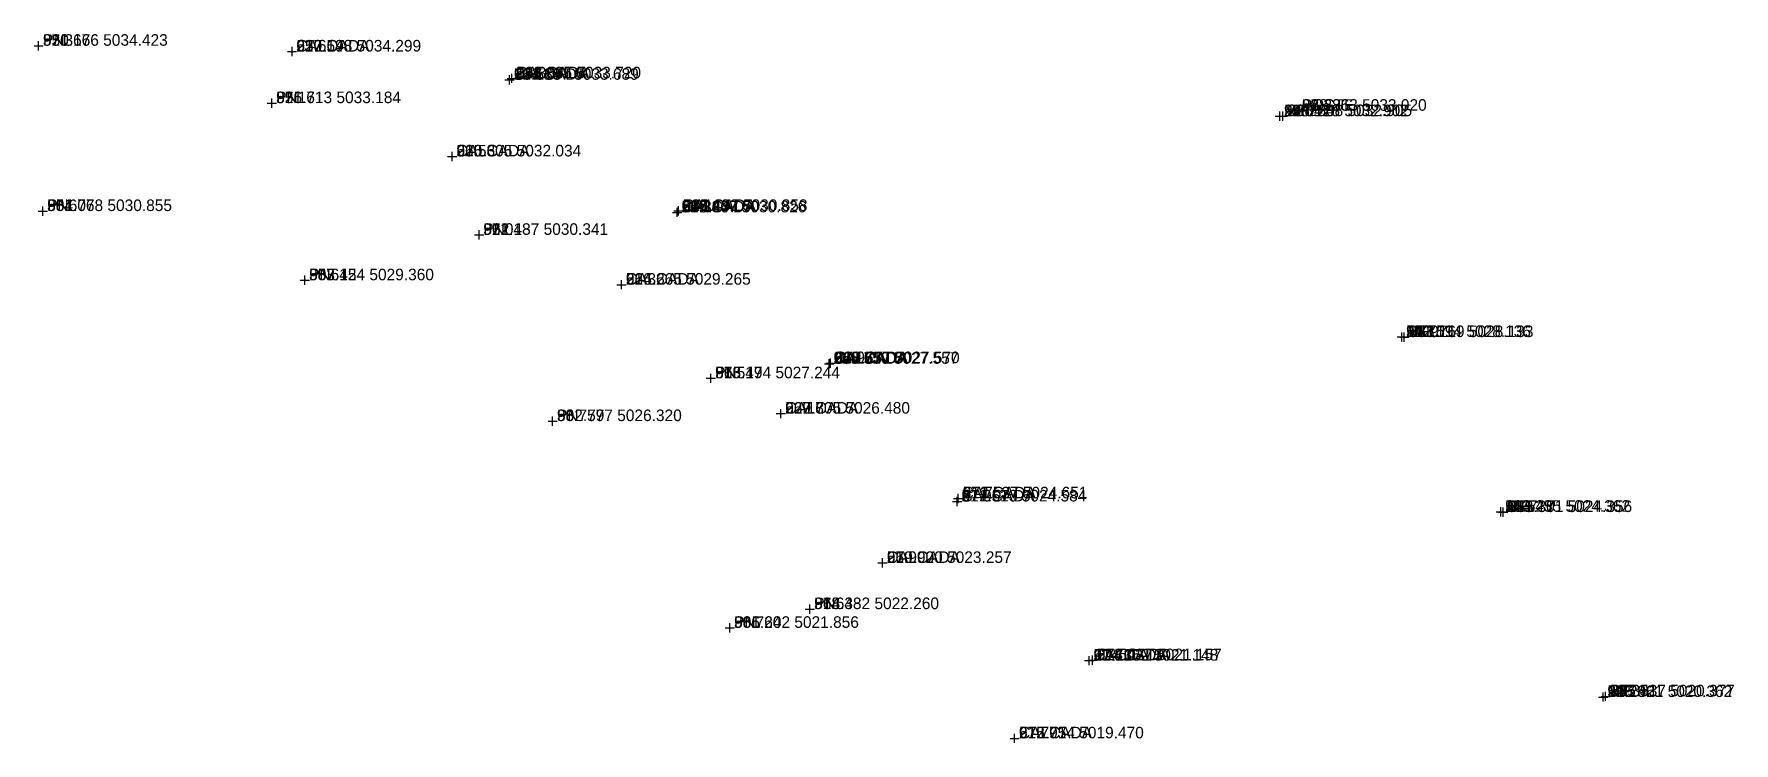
# Model space of a CAD drawing. Extents: x 886 to 1008, y 4909 to 5108.
# Drawn here: x 951.58 to 988.29, y 5019.37 to 5034.68 of the extents above; entities that cross this region are included whole.
import ezdxf

# ---------------------------------------------------------------- set-up
doc = ezdxf.new("R2010")
doc.units = 0
doc.linetypes.add('1', pattern=[0])
doc.layers.get('0').update_dxf_attribs({"linetype": '1'})
doc.styles.add('STD', font='txt')

msp = doc.modelspace()

# ---------------------------------------------------------------- texts
at = {"layer": 'CO_ORDS', "color": 3, "style": 'STD'}
for s, p in [(' 951.676 5034.423', (951.676, 5034.4233, 52.3161)), (' 957.148 5034.299', (957.1483, 5034.2993, 52.6592)), (' 961.847 5033.689', (961.8467, 5033.6891, 52.518)), (' 961.895 5033.720', (961.8954, 5033.7197, 52.3082)), (' 956.713 5033.184', (956.7132, 5033.1843, 52.1613)), (' 978.478 5032.902', (978.4777, 5032.902, 52.0119)), (' 978.548 5032.905', (978.548, 5032.9045, 52.22)), (' 978.863 5033.020', (978.8634, 5033.0202, 52.2253)), (' 960.605 5032.034', (960.6051, 5032.0341, 52.5298)), (' 951.768 5030.855', (951.7676, 5030.8546, 50.6066)), (' 965.492 5030.858', (965.4917, 5030.8576, 52.1431)), (' 965.467 5030.826', (965.467, 5030.8265, 52.3336)), (' 961.187 5030.341', (961.187, 5030.3406, 52.043)), (' 957.424 5029.360', (957.4243, 5029.3599, 50.615)), (' 964.265 5029.265', (964.2653, 5029.2649, 52.3664)), (' 981.114 5028.136', (981.1142, 5028.1357, 51.7594)), (' 981.169 5028.133', (981.1687, 5028.1332, 51.9709)), (' 968.750 5027.557', (968.7503, 5027.5574, 52.1507)), (' 968.777 5027.570', (968.7765, 5027.5702, 51.9551)), (' 966.194 5027.244', (966.1935, 5027.2436, 51.5473)), (' 967.705 5026.480', (967.7047, 5026.4804, 52.1805)), (' 962.777 5026.320', (962.7769, 5026.3197, 50.7592)), (' 971.537 5024.651', (971.5366, 5024.6512, 51.7517)), (' 971.513 5024.584', (971.5132, 5024.5843, 51.9567)), (' 983.255 5024.362', (983.2547, 5024.362, 51.5431)), (' 983.301 5024.356', (983.3014, 5024.3557, 51.7372)), (' 969.900 5023.257', (969.9, 5023.2574, 51.9924)), (' 968.332 5022.260', (968.3319, 5022.2603, 51.6477)), (' 966.602 5021.856', (966.6017, 5021.8557, 50.7244)), (' 974.362 5021.148', (974.3622, 5021.1479, 51.7151)), (' 974.437 5021.157', (974.4369, 5021.1569, 51.5028)), (' 985.461 5020.362', (985.4612, 5020.3624, 51.2924)), (' 985.517 5020.377', (985.5168, 5020.3771, 51.3935)), (' 972.754 5019.470', (972.7541, 5019.4699, 51.7914))]:
    msp.add_text(s, height=0.25, dxfattribs=at).set_placement(p)
at = {"layer": 'CODE', "color": 3, "style": 'STD'}
for s, p in [(' PN', (951.676, 5034.4233, 52.3161)), (' CALCADA', (957.1483, 5034.2993, 52.6592)), (' CALCADA', (961.8467, 5033.6891, 52.518)), (' CALCADA', (961.8954, 5033.7197, 52.3082)), (' PN', (956.7132, 5033.1843, 52.1613)), (' MF', (978.4777, 5032.902, 52.0119)), (' MF', (978.548, 5032.9045, 52.22)), (' POSTE', (978.8634, 5033.0202, 52.2253)), (' CALCADA', (960.6051, 5032.0341, 52.5298)), (' PN', (951.7676, 5030.8546, 50.6066)), (' CALCADA', (965.4917, 5030.8576, 52.1431)), (' CALCADA', (965.467, 5030.8265, 52.3336)), (' PN', (961.187, 5030.3406, 52.043)), (' PN', (957.4243, 5029.3599, 50.615)), (' CALCADA', (964.2653, 5029.2649, 52.3664)), (' MF', (981.1142, 5028.1357, 51.7594)), (' MF', (981.1687, 5028.1332, 51.9709)), (' CALCADA', (968.7503, 5027.5574, 52.1507)), (' CALCADA', (968.7765, 5027.5702, 51.9551)), (' PN', (966.1935, 5027.2436, 51.5473)), (' CALCADA', (967.7047, 5026.4804, 52.1805)), (' PN', (962.7769, 5026.3197, 50.7592)), (' CALCADA', (971.5366, 5024.6512, 51.7517)), (' CALCADA', (971.5132, 5024.5843, 51.9567)), (' MF', (983.2547, 5024.362, 51.5431)), (' MF', (983.3014, 5024.3557, 51.7372)), (' CALCADA', (969.9, 5023.2574, 51.9924)), (' PN', (968.3319, 5022.2603, 51.6477)), (' PN', (966.6017, 5021.8557, 50.7244)), (' CALCADA', (974.3622, 5021.1479, 51.7151)), (' CALCADA', (974.4369, 5021.1569, 51.5028)), (' MF', (985.4612, 5020.3624, 51.2924)), (' MF', (985.5168, 5020.3771, 51.3935)), (' CALCADA', (972.7541, 5019.4699, 51.7914))]:
    msp.add_text(s, height=0.25, dxfattribs=at).set_placement(p)
at = {"layer": 'HEIGHT', "color": 3, "style": 'STD'}
for s, p in [(' 52.316', (951.676, 5034.4233, 52.3161)), (' 52.659', (957.1483, 5034.2993, 52.6592)), (' 52.518', (961.8467, 5033.6891, 52.518)), (' 52.308', (961.8954, 5033.7197, 52.3082)), (' 52.161', (956.7132, 5033.1843, 52.1613)), (' 52.012', (978.4777, 5032.902, 52.0119)), (' 52.220', (978.548, 5032.9045, 52.22)), (' 52.225', (978.8634, 5033.0202, 52.2253)), (' 52.530', (960.6051, 5032.0341, 52.5298)), (' 50.607', (951.7676, 5030.8546, 50.6066)), (' 52.143', (965.4917, 5030.8576, 52.1431)), (' 52.334', (965.467, 5030.8265, 52.3336)), (' 52.043', (961.187, 5030.3406, 52.043)), (' 50.615', (957.4243, 5029.3599, 50.615)), (' 52.366', (964.2653, 5029.2649, 52.3664)), (' 51.759', (981.1142, 5028.1357, 51.7594)), (' 51.971', (981.1687, 5028.1332, 51.9709)), (' 52.151', (968.7503, 5027.5574, 52.1507)), (' 51.955', (968.7765, 5027.5702, 51.9551)), (' 51.547', (966.1935, 5027.2436, 51.5473)), (' 52.180', (967.7047, 5026.4804, 52.1805)), (' 50.759', (962.7769, 5026.3197, 50.7592)), (' 51.752', (971.5366, 5024.6512, 51.7517)), (' 51.957', (971.5132, 5024.5843, 51.9567)), (' 51.543', (983.2547, 5024.362, 51.5431)), (' 51.737', (983.3014, 5024.3557, 51.7372)), (' 51.992', (969.9, 5023.2574, 51.9924)), (' 51.648', (968.3319, 5022.2603, 51.6477)), (' 50.724', (966.6017, 5021.8557, 50.7244)), (' 51.715', (974.3622, 5021.1479, 51.7151)), (' 51.503', (974.4369, 5021.1569, 51.5028)), (' 51.292', (985.4612, 5020.3624, 51.2924)), (' 51.393', (985.5168, 5020.3771, 51.3935)), (' 51.791', (972.7541, 5019.4699, 51.7914))]:
    msp.add_text(s, height=0.25, dxfattribs=at).set_placement(p)
at = {"layer": 'PT_ID', "color": 3, "style": 'STD'}
for s, p in [(' 370', (951.676, 5034.4233, 52.3161)), (' 210', (957.1483, 5034.2993, 52.6592)), (' 214', (961.8467, 5033.6891, 52.518)), (' 213', (961.8954, 5033.7197, 52.3082)), (' 371', (956.7132, 5033.1843, 52.1613)), (' 27', (978.4777, 5032.902, 52.0119)), (' 28', (978.548, 5032.9045, 52.22)), (' 26', (978.8634, 5033.0202, 52.2253)), (' 215', (960.6051, 5032.0341, 52.5298)), (' 384', (951.7676, 5030.8546, 50.6066)), (' 218', (965.4917, 5030.8576, 52.1431)), (' 217', (965.467, 5030.8265, 52.3336)), (' 372', (961.187, 5030.3406, 52.043)), (' 383', (957.4243, 5029.3599, 50.615)), (' 216', (964.2653, 5029.2649, 52.3664)), (' 222', (981.1142, 5028.1357, 51.7594)), (' 223', (981.1687, 5028.1332, 51.9709)), (' 268', (968.7503, 5027.5574, 52.1507)), (' 267', (968.7765, 5027.5702, 51.9551)), (' 373', (966.1935, 5027.2436, 51.5473)), (' 269', (967.7047, 5026.4804, 52.1805)), (' 382', (962.7769, 5026.3197, 50.7592)), (' 272', (971.5366, 5024.6512, 51.7517)), (' 271', (971.5132, 5024.5843, 51.9567)), (' 224', (983.2547, 5024.362, 51.5431)), (' 225', (983.3014, 5024.3557, 51.7372)), (' 270', (969.9, 5023.2574, 51.9924)), (' 374', (968.3319, 5022.2603, 51.6477)), (' 381', (966.6017, 5021.8557, 50.7244)), (' 274', (974.3622, 5021.1479, 51.7151)), (' 273', (974.4369, 5021.1569, 51.5028)), (' 226', (985.4612, 5020.3624, 51.2924)), (' 227', (985.5168, 5020.3771, 51.3935)), (' 275', (972.7541, 5019.4699, 51.7914))]:
    msp.add_text(s, height=0.25, dxfattribs=at).set_placement(p)

# ---------------------------------------------------------------- blocks, each defined once
blk = doc.blocks.new('CROSS')
at = {"color": 0}
for p, q in [((-50, 0), (50, 0)), ((0, -50), (0, 50))]:
    blk.add_line(p, q, dxfattribs=at)

# ---------------------------------------------------------------- block references
at = {"layer": 'POINT', "color": 2, "xscale": 0.002, "yscale": 0.002, "zscale": 0.002}
for p in [(951.676, 5034.4233, 52.3161), (957.1483, 5034.2993, 52.6592), (961.8467, 5033.6891, 52.518), (961.8954, 5033.7197, 52.3082), (956.7132, 5033.1843, 52.1613), (978.4777, 5032.902, 52.0119), (978.548, 5032.9045, 52.22), (978.8634, 5033.0202, 52.2253), (960.6051, 5032.0341, 52.5298), (951.7676, 5030.8546, 50.6066), (965.467, 5030.8265, 52.3336), (965.4917, 5030.8576, 52.1431), (961.187, 5030.3406, 52.043), (957.4243, 5029.3599, 50.615), (964.2653, 5029.2649, 52.3664), (981.1142, 5028.1357, 51.7594), (981.1687, 5028.1332, 51.9709), (968.7503, 5027.5574, 52.1507), (968.7765, 5027.5702, 51.9551), (966.1935, 5027.2436, 51.5473), (962.7769, 5026.3197, 50.7592), (967.7047, 5026.4804, 52.1805), (971.5132, 5024.5843, 51.9567), (971.5366, 5024.6512, 51.7517), (983.2547, 5024.362, 51.5431), (983.3014, 5024.3557, 51.7372), (969.9, 5023.2574, 51.9924), (968.3319, 5022.2603, 51.6477), (966.6017, 5021.8557, 50.7244), (974.3622, 5021.1479, 51.7151), (974.4369, 5021.1569, 51.5028), (985.4612, 5020.3624, 51.2924), (985.5168, 5020.3771, 51.3935), (972.7541, 5019.4699, 51.7914)]:
    msp.add_blockref('CROSS', p, dxfattribs=at)

msp.set_redraw_order([(e.dxf.handle, doc.entitydb.next_handle()) for e in msp.query("TEXT MTEXT ATTDEF DIMENSION ARC_DIMENSION")])  # texts and dimensions are drawn at this point

doc.saveas('drawing.dxf')
